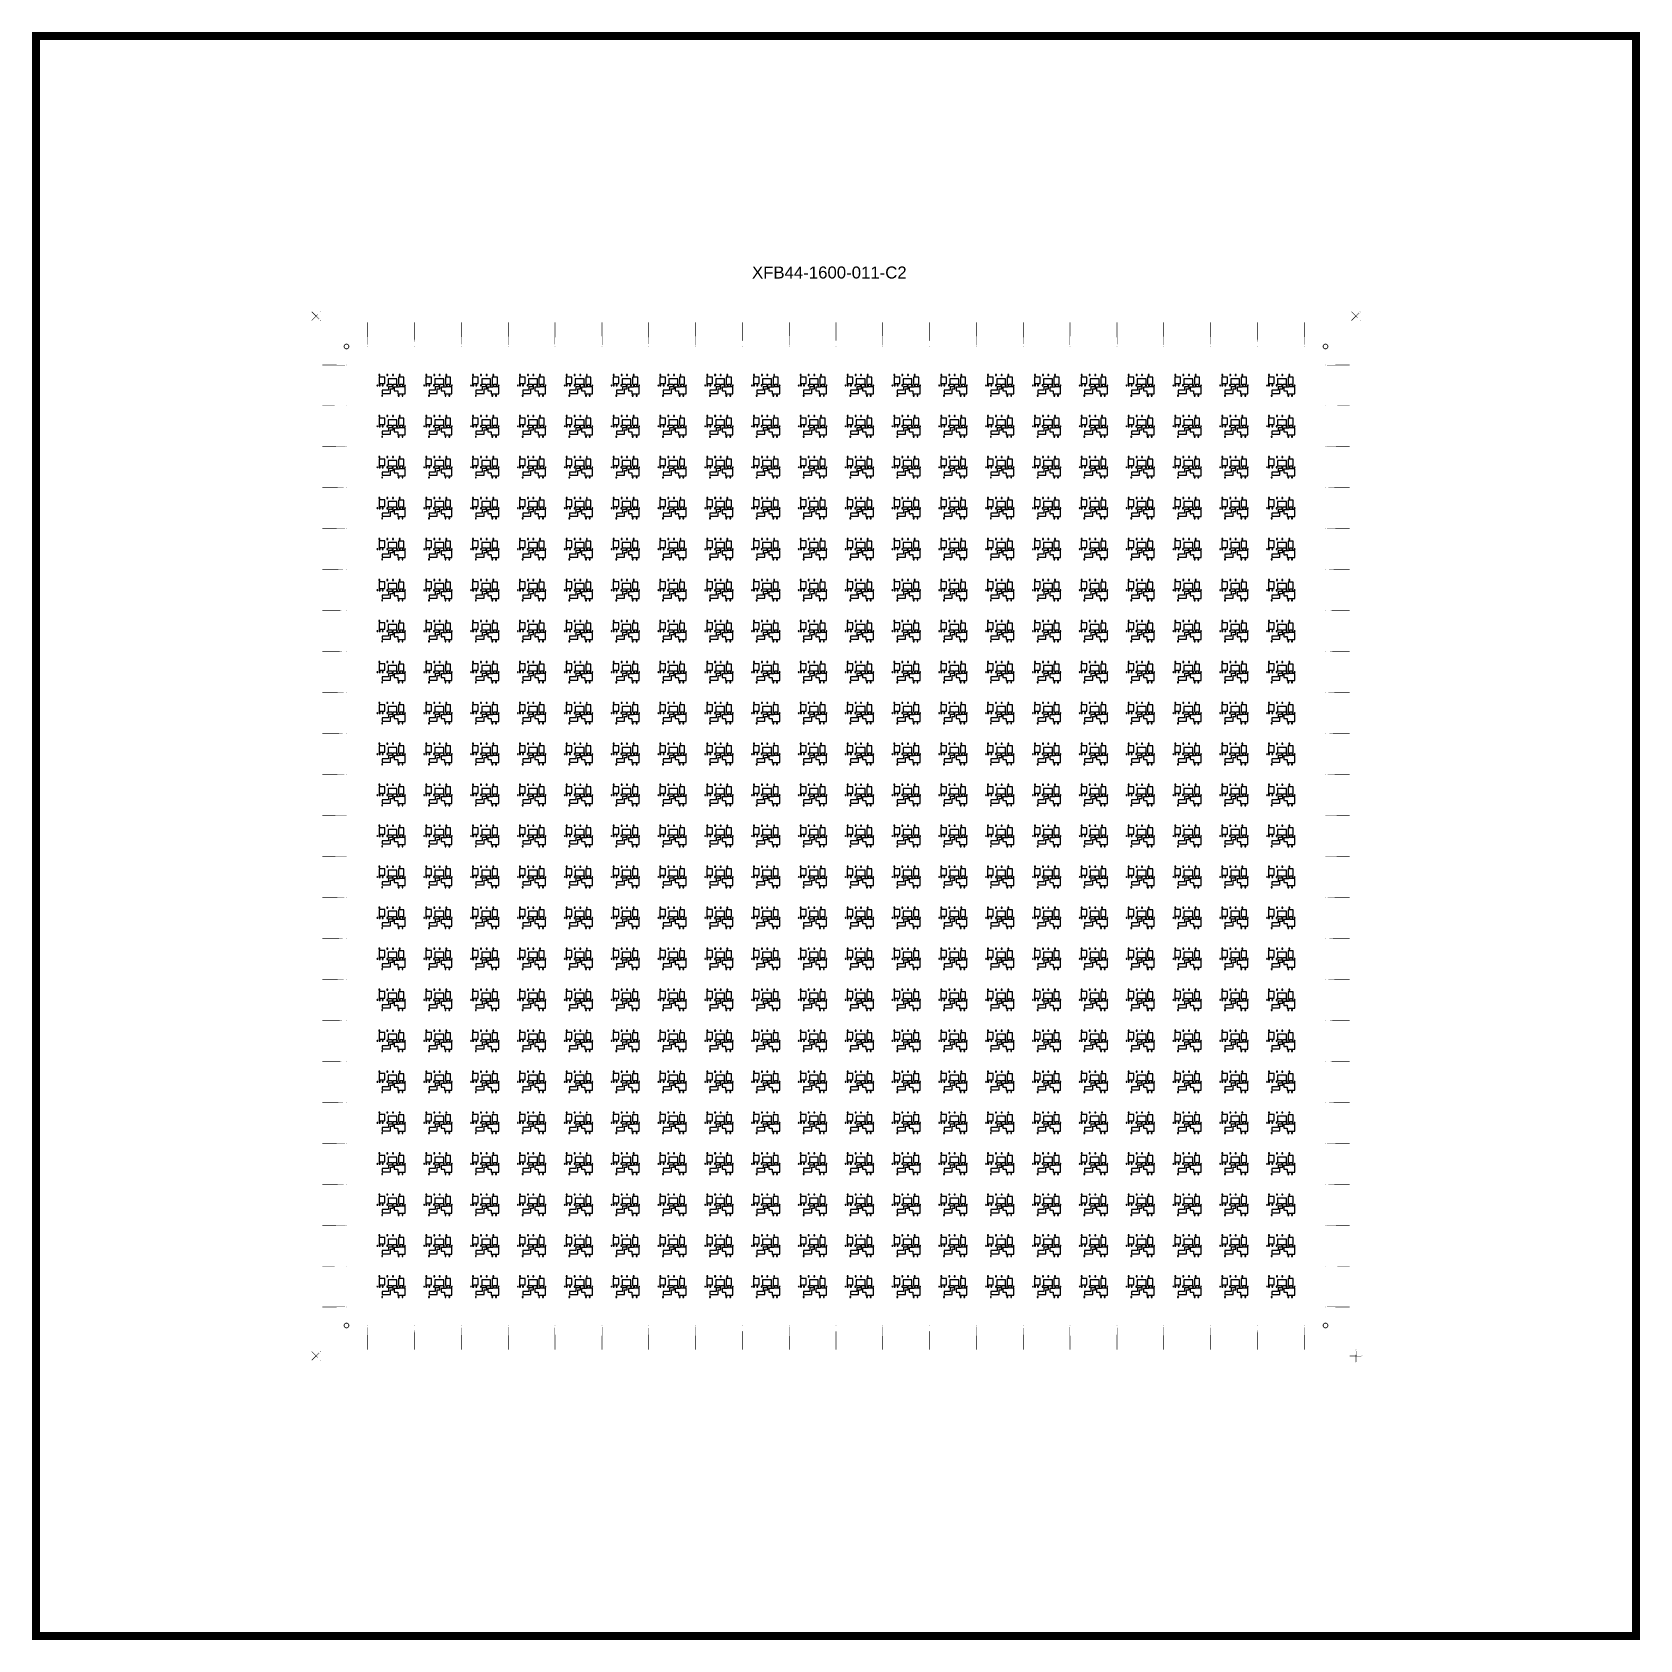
# Model space of a CAD drawing. Extents: x -100 to 100, y -100 to 100.
import ezdxf

# ---------------------------------------------------------------- set-up
doc = ezdxf.new("R2010")
doc.units = 0
doc.layers.get('0').update_dxf_attribs({"linetype": 'continuous'})
doc.layers.add('C2', color=7, linetype='continuous')
doc.styles.get("Standard").update_dxf_attribs({"font": 'ARIAL.TTF'})

msp = doc.modelspace()

# ---------------------------------------------------------------- texts
at = {"layer": 'C2'}
msp.add_text('XFB44-1600-011-C2', height=1.5, dxfattribs=at).set_placement((-10.5, 69.7))

# ---------------------------------------------------------------- blocks, each defined once
blk = doc.blocks.new('LDI_XFB44-1600-011_C2_B1')
at = {"layer": 'C2'}
for points in [[(-57.14, -55.12), (-57.02, -55.12), (-57.02, -55), (-57.14, -55), (-57.14, -55.12)], [(-57.13, -56.4), (-57.01, -56.4), (-57.01, -56.11), (-56.42, -56.11), (-56.42, -55.31), (-57.13, -55.31), (-57.13, -56.4)], [(-56.73, -57.34), (-55.71, -57.34), (-55.71, -56.76), (-55.37, -56.76), (-55.37, -56.18), (-54.9, -56.18), (-54.9, -55.51), (-56.01, -55.51), (-56.01, -56.18), (-55.49, -56.18), (-55.49, -56.51), (-55.95, -56.51), (-55.95, -56.95), (-56.73, -56.95), (-56.73, -57.34)], [(-56.02, -55), (-56.14, -55), (-56.14, -55.12), (-56.02, -55.12), (-56.02, -55)], [(-55.33, -55), (-55.46, -55), (-55.46, -55.12), (-55.33, -55.12), (-55.33, -55)], [(-55.03, -57.02), (-54.8, -57.02), (-54.8, -57.39), (-53.87, -57.39), (-53.87, -56.52), (-54.48, -56.52), (-54.48, -56.18), (-54.05, -56.18), (-54.05, -55.33), (-54.7, -55.33), (-54.7, -56.18), (-54.6, -56.18), (-54.6, -56.56), (-55.23, -56.56), (-55.23, -57.03), (-55.03, -57.03), (-55.03, -57.02)], [(-54.62, -55), (-54.62, -55.12), (-54.5, -55.12), (-54.5, -55), (-54.62, -55)], [(-51.29, -55.12), (-51.16, -55.12), (-51.16, -55), (-51.29, -55), (-51.29, -55.12)], [(-51.28, -56.4), (-51.16, -56.4), (-51.16, -56.11), (-50.57, -56.11), (-50.57, -55.31), (-51.28, -55.31), (-51.28, -56.4)], [(-50.88, -57.34), (-49.85, -57.34), (-49.85, -56.76), (-49.52, -56.76), (-49.52, -56.18), (-49.05, -56.18), (-49.05, -55.51), (-50.16, -55.51), (-50.16, -56.18), (-49.64, -56.18), (-49.64, -56.51), (-50.1, -56.51), (-50.1, -56.95), (-50.88, -56.95), (-50.88, -57.34)], [(-50.17, -55), (-50.29, -55), (-50.29, -55.12), (-50.17, -55.12), (-50.17, -55)], [(-49.48, -55), (-49.6, -55), (-49.6, -55.12), (-49.48, -55.12), (-49.48, -55)], [(-49.18, -57.02), (-48.95, -57.02), (-48.95, -57.39), (-48.02, -57.39), (-48.02, -56.52), (-48.62, -56.52), (-48.62, -56.18), (-48.2, -56.18), (-48.2, -55.33), (-48.84, -55.33), (-48.84, -56.18), (-48.75, -56.18), (-48.75, -56.56), (-49.37, -56.56), (-49.37, -57.03), (-49.18, -57.03), (-49.18, -57.02)], [(-48.77, -55), (-48.77, -55.12), (-48.65, -55.12), (-48.65, -55), (-48.77, -55)], [(-45.43, -55.12), (-45.31, -55.12), (-45.31, -55), (-45.43, -55), (-45.43, -55.12)], [(-45.43, -56.4), (-45.3, -56.4), (-45.3, -56.11), (-44.72, -56.11), (-44.72, -55.31), (-45.43, -55.31), (-45.43, -56.4)], [(-45.02, -57.34), (-44, -57.34), (-44, -56.76), (-43.66, -56.76), (-43.66, -56.18), (-43.19, -56.18), (-43.19, -55.51), (-44.3, -55.51), (-44.3, -56.18), (-43.79, -56.18), (-43.79, -56.51), (-44.24, -56.51), (-44.24, -56.95), (-45.02, -56.95), (-45.02, -57.34)], [(-44.31, -55), (-44.43, -55), (-44.43, -55.12), (-44.31, -55.12), (-44.31, -55)], [(-43.63, -55), (-43.75, -55), (-43.75, -55.12), (-43.63, -55.12), (-43.63, -55)], [(-43.32, -57.02), (-43.1, -57.02), (-43.1, -57.39), (-42.16, -57.39), (-42.16, -56.52), (-42.77, -56.52), (-42.77, -56.18), (-42.34, -56.18), (-42.34, -55.33), (-42.99, -55.33), (-42.99, -56.18), (-42.89, -56.18), (-42.89, -56.56), (-43.52, -56.56), (-43.52, -57.03), (-43.32, -57.03), (-43.32, -57.02)], [(-42.92, -55), (-42.92, -55.12), (-42.79, -55.12), (-42.79, -55), (-42.92, -55)], [(-39.58, -55.12), (-39.46, -55.12), (-39.46, -55), (-39.58, -55), (-39.58, -55.12)], [(-39.57, -56.4), (-39.45, -56.4), (-39.45, -56.11), (-38.86, -56.11), (-38.86, -55.31), (-39.57, -55.31), (-39.57, -56.4)], [(-39.17, -57.34), (-38.15, -57.34), (-38.15, -56.76), (-37.81, -56.76), (-37.81, -56.18), (-37.34, -56.18), (-37.34, -55.51), (-38.45, -55.51), (-38.45, -56.18), (-37.93, -56.18), (-37.93, -56.51), (-38.39, -56.51), (-38.39, -56.95), (-39.17, -56.95), (-39.17, -57.34)], [(-38.46, -55), (-38.58, -55), (-38.58, -55.12), (-38.46, -55.12), (-38.46, -55)], [(-37.77, -55), (-37.9, -55), (-37.9, -55.12), (-37.77, -55.12), (-37.77, -55)], [(-37.47, -57.02), (-37.24, -57.02), (-37.24, -57.39), (-36.31, -57.39), (-36.31, -56.52), (-36.92, -56.52), (-36.92, -56.18), (-36.49, -56.18), (-36.49, -55.33), (-37.14, -55.33), (-37.14, -56.18), (-37.04, -56.18), (-37.04, -56.56), (-37.66, -56.56), (-37.66, -57.03), (-37.47, -57.03), (-37.47, -57.02)], [(-37.06, -55), (-37.06, -55.12), (-36.94, -55.12), (-36.94, -55), (-37.06, -55)], [(-33.73, -55.12), (-33.6, -55.12), (-33.6, -55), (-33.73, -55), (-33.73, -55.12)], [(-33.72, -56.4), (-33.6, -56.4), (-33.6, -56.11), (-33.01, -56.11), (-33.01, -55.31), (-33.72, -55.31), (-33.72, -56.4)], [(-33.32, -57.34), (-32.29, -57.34), (-32.29, -56.76), (-31.96, -56.76), (-31.96, -56.18), (-31.49, -56.18), (-31.49, -55.51), (-32.6, -55.51), (-32.6, -56.18), (-32.08, -56.18), (-32.08, -56.51), (-32.53, -56.51), (-32.53, -56.95), (-33.32, -56.95), (-33.32, -57.34)], [(-32.6, -55), (-32.73, -55), (-32.73, -55.12), (-32.6, -55.12), (-32.6, -55)], [(-31.92, -55), (-32.04, -55), (-32.04, -55.12), (-31.92, -55.12), (-31.92, -55)], [(-31.62, -57.02), (-31.39, -57.02), (-31.39, -57.39), (-30.46, -57.39), (-30.46, -56.52), (-31.06, -56.52), (-31.06, -56.18), (-30.64, -56.18), (-30.64, -55.33), (-31.28, -55.33), (-31.28, -56.18), (-31.18, -56.18), (-31.18, -56.56), (-31.81, -56.56), (-31.81, -57.03), (-31.62, -57.03), (-31.62, -57.02)], [(-31.21, -55), (-31.21, -55.12), (-31.09, -55.12), (-31.09, -55), (-31.21, -55)], [(-27.87, -55.12), (-27.75, -55.12), (-27.75, -55), (-27.87, -55), (-27.87, -55.12)], [(-27.86, -56.4), (-27.74, -56.4), (-27.74, -56.11), (-27.16, -56.11), (-27.16, -55.31), (-27.86, -55.31), (-27.86, -56.4)], [(-27.46, -57.34), (-26.44, -57.34), (-26.44, -56.76), (-26.1, -56.76), (-26.1, -56.18), (-25.63, -56.18), (-25.63, -55.51), (-26.74, -55.51), (-26.74, -56.18), (-26.22, -56.18), (-26.22, -56.51), (-26.68, -56.51), (-26.68, -56.95), (-27.46, -56.95), (-27.46, -57.34)], [(-26.75, -55), (-26.87, -55), (-26.87, -55.12), (-26.75, -55.12), (-26.75, -55)], [(-26.07, -55), (-26.19, -55), (-26.19, -55.12), (-26.07, -55.12), (-26.07, -55)], [(-25.76, -57.02), (-25.54, -57.02), (-25.54, -57.39), (-24.6, -57.39), (-24.6, -56.52), (-25.21, -56.52), (-25.21, -56.18), (-24.78, -56.18), (-24.78, -55.33), (-25.43, -55.33), (-25.43, -56.18), (-25.33, -56.18), (-25.33, -56.56), (-25.96, -56.56), (-25.96, -57.03), (-25.76, -57.03), (-25.76, -57.02)], [(-25.36, -55), (-25.36, -55.12), (-25.23, -55.12), (-25.23, -55), (-25.36, -55)], [(-22.02, -55.12), (-21.9, -55.12), (-21.9, -55), (-22.02, -55), (-22.02, -55.12)], [(-22.01, -56.4), (-21.89, -56.4), (-21.89, -56.11), (-21.3, -56.11), (-21.3, -55.31), (-22.01, -55.31), (-22.01, -56.4)], [(-21.61, -57.34), (-20.58, -57.34), (-20.58, -56.76), (-20.25, -56.76), (-20.25, -56.18), (-19.78, -56.18), (-19.78, -55.51), (-20.89, -55.51), (-20.89, -56.18), (-20.37, -56.18), (-20.37, -56.51), (-20.83, -56.51), (-20.83, -56.95), (-21.61, -56.95), (-21.61, -57.34)], [(-20.9, -55), (-21.02, -55), (-21.02, -55.12), (-20.9, -55.12), (-20.9, -55)], [(-20.21, -55), (-20.33, -55), (-20.33, -55.12), (-20.21, -55.12), (-20.21, -55)], [(-19.91, -57.02), (-19.68, -57.02), (-19.68, -57.39), (-18.75, -57.39), (-18.75, -56.52), (-19.35, -56.52), (-19.35, -56.18), (-18.93, -56.18), (-18.93, -55.33), (-19.57, -55.33), (-19.57, -56.18), (-19.48, -56.18), (-19.48, -56.56), (-20.1, -56.56), (-20.1, -57.03), (-19.91, -57.03), (-19.91, -57.02)], [(-19.5, -55), (-19.5, -55.12), (-19.38, -55.12), (-19.38, -55), (-19.5, -55)], [(-16.16, -55.12), (-16.04, -55.12), (-16.04, -55), (-16.16, -55), (-16.16, -55.12)], [(-16.16, -56.4), (-16.04, -56.4), (-16.04, -56.11), (-15.45, -56.11), (-15.45, -55.31), (-16.16, -55.31), (-16.16, -56.4)], [(-15.76, -57.34), (-14.73, -57.34), (-14.73, -56.76), (-14.4, -56.76), (-14.4, -56.18), (-13.93, -56.18), (-13.93, -55.51), (-15.04, -55.51), (-15.04, -56.18), (-14.52, -56.18), (-14.52, -56.51), (-14.97, -56.51), (-14.97, -56.95), (-15.76, -56.95), (-15.76, -57.34)], [(-15.04, -55), (-15.17, -55), (-15.17, -55.12), (-15.04, -55.12), (-15.04, -55)], [(-14.36, -55), (-14.48, -55), (-14.48, -55.12), (-14.36, -55.12), (-14.36, -55)], [(-14.05, -57.02), (-13.83, -57.02), (-13.83, -57.39), (-12.9, -57.39), (-12.9, -56.52), (-13.5, -56.52), (-13.5, -56.18), (-13.07, -56.18), (-13.07, -55.33), (-13.72, -55.33), (-13.72, -56.18), (-13.62, -56.18), (-13.62, -56.56), (-14.25, -56.56), (-14.25, -57.03), (-14.05, -57.03), (-14.05, -57.02)], [(-13.65, -55), (-13.65, -55.12), (-13.53, -55.12), (-13.53, -55), (-13.65, -55)], [(-10.31, -55.12), (-10.19, -55.12), (-10.19, -55), (-10.31, -55), (-10.31, -55.12)], [(-10.3, -56.4), (-10.18, -56.4), (-10.18, -56.11), (-9.6, -56.11), (-9.6, -55.31), (-10.3, -55.31), (-10.3, -56.4)], [(-9.9, -57.34), (-8.88, -57.34), (-8.88, -56.76), (-8.54, -56.76), (-8.54, -56.18), (-8.07, -56.18), (-8.07, -55.51), (-9.18, -55.51), (-9.18, -56.18), (-8.66, -56.18), (-8.66, -56.51), (-9.12, -56.51), (-9.12, -56.95), (-9.9, -56.95), (-9.9, -57.34)], [(-9.19, -55), (-9.31, -55), (-9.31, -55.12), (-9.19, -55.12), (-9.19, -55)], [(-8.51, -55), (-8.63, -55), (-8.63, -55.12), (-8.51, -55.12), (-8.51, -55)], [(-8.2, -57.02), (-7.98, -57.02), (-7.98, -57.39), (-7.04, -57.39), (-7.04, -56.52), (-7.65, -56.52), (-7.65, -56.18), (-7.22, -56.18), (-7.22, -55.33), (-7.87, -55.33), (-7.87, -56.18), (-7.77, -56.18), (-7.77, -56.56), (-8.4, -56.56), (-8.4, -57.03), (-8.2, -57.03), (-8.2, -57.02)], [(-7.79, -55), (-7.79, -55.12), (-7.67, -55.12), (-7.67, -55), (-7.79, -55)], [(-4.46, -55.12), (-4.34, -55.12), (-4.34, -55), (-4.46, -55), (-4.46, -55.12)], [(-4.45, -56.4), (-4.33, -56.4), (-4.33, -56.11), (-3.74, -56.11), (-3.74, -55.31), (-4.45, -55.31), (-4.45, -56.4)], [(-4.05, -57.34), (-3.02, -57.34), (-3.02, -56.76), (-2.69, -56.76), (-2.69, -56.18), (-2.22, -56.18), (-2.22, -55.51), (-3.33, -55.51), (-3.33, -56.18), (-2.81, -56.18), (-2.81, -56.51), (-3.27, -56.51), (-3.27, -56.95), (-4.05, -56.95), (-4.05, -57.34)], [(-3.34, -55), (-3.46, -55), (-3.46, -55.12), (-3.34, -55.12), (-3.34, -55)], [(-2.65, -55), (-2.77, -55), (-2.77, -55.12), (-2.65, -55.12), (-2.65, -55)], [(-2.35, -57.02), (-2.12, -57.02), (-2.12, -57.39), (-1.19, -57.39), (-1.19, -56.52), (-1.79, -56.52), (-1.79, -56.18), (-1.37, -56.18), (-1.37, -55.33), (-2.01, -55.33), (-2.01, -56.18), (-1.92, -56.18), (-1.92, -56.56), (-2.54, -56.56), (-2.54, -57.03), (-2.35, -57.03), (-2.35, -57.02)], [(-1.94, -55), (-1.94, -55.12), (-1.82, -55.12), (-1.82, -55), (-1.94, -55)], [(1.4, -55.12), (1.52, -55.12), (1.52, -55), (1.4, -55), (1.4, -55.12)], [(1.4, -56.4), (1.53, -56.4), (1.53, -56.11), (2.11, -56.11), (2.11, -55.31), (1.4, -55.31), (1.4, -56.4)], [(1.8, -57.34), (2.83, -57.34), (2.83, -56.76), (3.17, -56.76), (3.17, -56.18), (3.64, -56.18), (3.64, -55.51), (2.53, -55.51), (2.53, -56.18), (3.04, -56.18), (3.04, -56.51), (2.59, -56.51), (2.59, -56.95), (1.8, -56.95), (1.8, -57.34)], [(2.52, -55), (2.4, -55), (2.4, -55.12), (2.52, -55.12), (2.52, -55)], [(3.2, -55), (3.08, -55), (3.08, -55.12), (3.2, -55.12), (3.2, -55)], [(3.51, -57.02), (3.73, -57.02), (3.73, -57.39), (4.67, -57.39), (4.67, -56.52), (4.06, -56.52), (4.06, -56.18), (4.49, -56.18), (4.49, -55.33), (3.84, -55.33), (3.84, -56.18), (3.94, -56.18), (3.94, -56.56), (3.31, -56.56), (3.31, -57.03), (3.51, -57.03), (3.51, -57.02)], [(3.91, -55), (3.91, -55.12), (4.03, -55.12), (4.03, -55), (3.91, -55)], [(7.25, -55.12), (7.37, -55.12), (7.37, -55), (7.25, -55), (7.25, -55.12)], [(7.26, -56.4), (7.38, -56.4), (7.38, -56.11), (7.97, -56.11), (7.97, -55.31), (7.26, -55.31), (7.26, -56.4)], [(7.66, -57.34), (8.68, -57.34), (8.68, -56.76), (9.02, -56.76), (9.02, -56.18), (9.49, -56.18), (9.49, -55.51), (8.38, -55.51), (8.38, -56.18), (8.9, -56.18), (8.9, -56.51), (8.44, -56.51), (8.44, -56.95), (7.66, -56.95), (7.66, -57.34)], [(8.37, -55), (8.25, -55), (8.25, -55.12), (8.37, -55.12), (8.37, -55)], [(9.06, -55), (8.93, -55), (8.93, -55.12), (9.06, -55.12), (9.06, -55)], [(9.36, -57.02), (9.59, -57.02), (9.59, -57.39), (10.52, -57.39), (10.52, -56.52), (9.91, -56.52), (9.91, -56.18), (10.34, -56.18), (10.34, -55.33), (9.69, -55.33), (9.69, -56.18), (9.79, -56.18), (9.79, -56.56), (9.16, -56.56), (9.16, -57.03), (9.36, -57.03), (9.36, -57.02)], [(9.77, -55), (9.77, -55.12), (9.89, -55.12), (9.89, -55), (9.77, -55)], [(13.1, -55.12), (13.23, -55.12), (13.23, -55), (13.1, -55), (13.1, -55.12)], [(13.11, -56.4), (13.23, -56.4), (13.23, -56.11), (13.82, -56.11), (13.82, -55.31), (13.11, -55.31), (13.11, -56.4)], [(13.51, -57.34), (14.54, -57.34), (14.54, -56.76), (14.87, -56.76), (14.87, -56.18), (15.34, -56.18), (15.34, -55.51), (14.23, -55.51), (14.23, -56.18), (14.75, -56.18), (14.75, -56.51), (14.29, -56.51), (14.29, -56.95), (13.51, -56.95), (13.51, -57.34)], [(14.22, -55), (14.1, -55), (14.1, -55.12), (14.22, -55.12), (14.22, -55)], [(14.91, -55), (14.79, -55), (14.79, -55.12), (14.91, -55.12), (14.91, -55)], [(15.21, -57.02), (15.44, -57.02), (15.44, -57.39), (16.37, -57.39), (16.37, -56.52), (15.77, -56.52), (15.77, -56.18), (16.19, -56.18), (16.19, -55.33), (15.55, -55.33), (15.55, -56.18), (15.65, -56.18), (15.65, -56.56), (15.02, -56.56), (15.02, -57.03), (15.21, -57.03), (15.21, -57.02)], [(15.62, -55), (15.62, -55.12), (15.74, -55.12), (15.74, -55), (15.62, -55)], [(18.96, -55.12), (19.08, -55.12), (19.08, -55), (18.96, -55), (18.96, -55.12)], [(18.96, -56.4), (19.09, -56.4), (19.09, -56.11), (19.67, -56.11), (19.67, -55.31), (18.96, -55.31), (18.96, -56.4)], [(19.37, -57.34), (20.39, -57.34), (20.39, -56.76), (20.73, -56.76), (20.73, -56.18), (21.2, -56.18), (21.2, -55.51), (20.09, -55.51), (20.09, -56.18), (20.6, -56.18), (20.6, -56.51), (20.15, -56.51), (20.15, -56.95), (19.37, -56.95), (19.37, -57.34)], [(20.08, -55), (19.96, -55), (19.96, -55.12), (20.08, -55.12), (20.08, -55)], [(20.76, -55), (20.64, -55), (20.64, -55.12), (20.76, -55.12), (20.76, -55)], [(21.07, -57.02), (21.29, -57.02), (21.29, -57.39), (22.23, -57.39), (22.23, -56.52), (21.62, -56.52), (21.62, -56.18), (22.05, -56.18), (22.05, -55.33), (21.4, -55.33), (21.4, -56.18), (21.5, -56.18), (21.5, -56.56), (20.87, -56.56), (20.87, -57.03), (21.07, -57.03), (21.07, -57.02)], [(21.47, -55), (21.47, -55.12), (21.6, -55.12), (21.6, -55), (21.47, -55)], [(24.81, -55.12), (24.93, -55.12), (24.93, -55), (24.81, -55), (24.81, -55.12)], [(24.82, -56.4), (24.94, -56.4), (24.94, -56.11), (25.53, -56.11), (25.53, -55.31), (24.82, -55.31), (24.82, -56.4)], [(25.22, -57.34), (26.25, -57.34), (26.25, -56.76), (26.58, -56.76), (26.58, -56.18), (27.05, -56.18), (27.05, -55.51), (25.94, -55.51), (25.94, -56.18), (26.46, -56.18), (26.46, -56.51), (26, -56.51), (26, -56.95), (25.22, -56.95), (25.22, -57.34)], [(25.93, -55), (25.81, -55), (25.81, -55.12), (25.93, -55.12), (25.93, -55)], [(26.62, -55), (26.49, -55), (26.49, -55.12), (26.62, -55.12), (26.62, -55)], [(26.92, -57.02), (27.15, -57.02), (27.15, -57.39), (28.08, -57.39), (28.08, -56.52), (27.47, -56.52), (27.47, -56.18), (27.9, -56.18), (27.9, -55.33), (27.25, -55.33), (27.25, -56.18), (27.35, -56.18), (27.35, -56.56), (26.73, -56.56), (26.73, -57.03), (26.92, -57.03), (26.92, -57.02)], [(27.33, -55), (27.33, -55.12), (27.45, -55.12), (27.45, -55), (27.33, -55)], [(30.66, -55.12), (30.79, -55.12), (30.79, -55), (30.66, -55), (30.66, -55.12)], [(30.67, -56.4), (30.79, -56.4), (30.79, -56.11), (31.38, -56.11), (31.38, -55.31), (30.67, -55.31), (30.67, -56.4)], [(31.07, -57.34), (32.1, -57.34), (32.1, -56.76), (32.43, -56.76), (32.43, -56.18), (32.9, -56.18), (32.9, -55.51), (31.79, -55.51), (31.79, -56.18), (32.31, -56.18), (32.31, -56.51), (31.86, -56.51), (31.86, -56.95), (31.07, -56.95), (31.07, -57.34)], [(31.79, -55), (31.66, -55), (31.66, -55.12), (31.79, -55.12), (31.79, -55)], [(32.47, -55), (32.35, -55), (32.35, -55.12), (32.47, -55.12), (32.47, -55)], [(32.77, -57.02), (33, -57.02), (33, -57.39), (33.93, -57.39), (33.93, -56.52), (33.33, -56.52), (33.33, -56.18), (33.75, -56.18), (33.75, -55.33), (33.11, -55.33), (33.11, -56.18), (33.21, -56.18), (33.21, -56.56), (32.58, -56.56), (32.58, -57.03), (32.77, -57.03), (32.77, -57.02)], [(33.18, -55), (33.18, -55.12), (33.3, -55.12), (33.3, -55), (33.18, -55)], [(36.52, -55.12), (36.64, -55.12), (36.64, -55), (36.52, -55), (36.52, -55.12)], [(36.53, -56.4), (36.65, -56.4), (36.65, -56.11), (37.23, -56.11), (37.23, -55.31), (36.53, -55.31), (36.53, -56.4)], [(36.93, -57.34), (37.95, -57.34), (37.95, -56.76), (38.29, -56.76), (38.29, -56.18), (38.76, -56.18), (38.76, -55.51), (37.65, -55.51), (37.65, -56.18), (38.17, -56.18), (38.17, -56.51), (37.71, -56.51), (37.71, -56.95), (36.93, -56.95), (36.93, -57.34)], [(37.64, -55), (37.52, -55), (37.52, -55.12), (37.64, -55.12), (37.64, -55)], [(38.32, -55), (38.2, -55), (38.2, -55.12), (38.32, -55.12), (38.32, -55)], [(38.63, -57.02), (38.85, -57.02), (38.85, -57.39), (39.79, -57.39), (39.79, -56.52), (39.18, -56.52), (39.18, -56.18), (39.61, -56.18), (39.61, -55.33), (38.96, -55.33), (38.96, -56.18), (39.06, -56.18), (39.06, -56.56), (38.43, -56.56), (38.43, -57.03), (38.63, -57.03), (38.63, -57.02)], [(39.03, -55), (39.03, -55.12), (39.16, -55.12), (39.16, -55), (39.03, -55)], [(42.37, -55.12), (42.49, -55.12), (42.49, -55), (42.37, -55), (42.37, -55.12)], [(42.38, -56.4), (42.5, -56.4), (42.5, -56.11), (43.09, -56.11), (43.09, -55.31), (42.38, -55.31), (42.38, -56.4)], [(42.78, -57.34), (43.81, -57.34), (43.81, -56.76), (44.14, -56.76), (44.14, -56.18), (44.61, -56.18), (44.61, -55.51), (43.5, -55.51), (43.5, -56.18), (44.02, -56.18), (44.02, -56.51), (43.56, -56.51), (43.56, -56.95), (42.78, -56.95), (42.78, -57.34)], [(43.49, -55), (43.37, -55), (43.37, -55.12), (43.49, -55.12), (43.49, -55)], [(44.18, -55), (44.06, -55), (44.06, -55.12), (44.18, -55.12), (44.18, -55)], [(44.48, -57.02), (44.71, -57.02), (44.71, -57.39), (45.64, -57.39), (45.64, -56.52), (45.04, -56.52), (45.04, -56.18), (45.46, -56.18), (45.46, -55.33), (44.82, -55.33), (44.82, -56.18), (44.91, -56.18), (44.91, -56.56), (44.29, -56.56), (44.29, -57.03), (44.48, -57.03), (44.48, -57.02)], [(44.89, -55), (44.89, -55.12), (45.01, -55.12), (45.01, -55), (44.89, -55)], [(48.23, -55.12), (48.35, -55.12), (48.35, -55), (48.23, -55), (48.23, -55.12)], [(48.23, -56.4), (48.35, -56.4), (48.35, -56.11), (48.94, -56.11), (48.94, -55.31), (48.23, -55.31), (48.23, -56.4)], [(48.63, -57.34), (49.66, -57.34), (49.66, -56.76), (50, -56.76), (50, -56.18), (50.46, -56.18), (50.46, -55.51), (49.35, -55.51), (49.35, -56.18), (49.87, -56.18), (49.87, -56.51), (49.42, -56.51), (49.42, -56.95), (48.63, -56.95), (48.63, -57.34)], [(49.35, -55), (49.22, -55), (49.22, -55.12), (49.35, -55.12), (49.35, -55)], [(50.03, -55), (49.91, -55), (49.91, -55.12), (50.03, -55.12), (50.03, -55)], [(50.34, -57.02), (50.56, -57.02), (50.56, -57.39), (51.49, -57.39), (51.49, -56.52), (50.89, -56.52), (50.89, -56.18), (51.32, -56.18), (51.32, -55.33), (50.67, -55.33), (50.67, -56.18), (50.77, -56.18), (50.77, -56.56), (50.14, -56.56), (50.14, -57.03), (50.34, -57.03), (50.34, -57.02)], [(50.74, -55), (50.74, -55.12), (50.86, -55.12), (50.86, -55), (50.74, -55)], [(54.08, -55.12), (54.2, -55.12), (54.2, -55), (54.08, -55), (54.08, -55.12)], [(54.09, -56.4), (54.21, -56.4), (54.21, -56.11), (54.8, -56.11), (54.8, -55.31), (54.09, -55.31), (54.09, -56.4)], [(54.49, -57.34), (55.51, -57.34), (55.51, -56.76), (55.85, -56.76), (55.85, -56.18), (56.32, -56.18), (56.32, -55.51), (55.21, -55.51), (55.21, -56.18), (55.73, -56.18), (55.73, -56.51), (55.27, -56.51), (55.27, -56.95), (54.49, -56.95), (54.49, -57.34)], [(55.2, -55), (55.08, -55), (55.08, -55.12), (55.2, -55.12), (55.2, -55)], [(55.88, -55), (55.76, -55), (55.76, -55.12), (55.88, -55.12), (55.88, -55)], [(56.19, -57.02), (56.41, -57.02), (56.41, -57.39), (57.35, -57.39), (57.35, -56.52), (56.74, -56.52), (56.74, -56.18), (57.17, -56.18), (57.17, -55.33), (56.52, -55.33), (56.52, -56.18), (56.62, -56.18), (56.62, -56.56), (55.99, -56.56), (55.99, -57.03), (56.19, -57.03), (56.19, -57.02)], [(56.6, -55), (56.6, -55.12), (56.72, -55.12), (56.72, -55), (56.6, -55)], [(-57.37, -56.38), (-57.34, -56.39), (-57.3, -56.38), (-57.29, -56.34), (-57.3, -56.31), (-57.34, -56.29), (-57.37, -56.31), (-57.39, -56.34), (-57.37, -56.38)], [(-56.68, -57.68), (-56.68, -57.56), (-56.8, -57.56), (-56.8, -57.68), (-56.68, -57.68)], [(-56.74, -56.28), (-56.74, -56.4), (-56.62, -56.4), (-56.62, -56.28), (-56.74, -56.28)], [(-56.17, -56.4), (-56.05, -56.4), (-56.05, -56.28), (-56.17, -56.28), (-56.17, -56.4)], [(-54.95, -56.4), (-54.82, -56.4), (-54.82, -56.28), (-54.95, -56.28), (-54.95, -56.4)], [(-54.61, -57.56), (-54.73, -57.56), (-54.73, -57.68), (-54.61, -57.68), (-54.61, -57.56)], [(-54.26, -57.56), (-54.26, -57.68), (-54.14, -57.68), (-54.14, -57.56), (-54.26, -57.56)], [(-54.18, -56.38), (-54.14, -56.39), (-54.11, -56.37), (-54.1, -56.34), (-54.12, -56.3), (-54.15, -56.29), (-54.18, -56.31), (-54.2, -56.35), (-54.18, -56.38)], [(-53.85, -56.31), (-53.88, -56.29), (-53.92, -56.31), (-53.93, -56.34), (-53.92, -56.38), (-53.88, -56.39), (-53.85, -56.38), (-53.83, -56.34), (-53.85, -56.31)], [(-51.52, -56.38), (-51.49, -56.39), (-51.45, -56.38), (-51.44, -56.34), (-51.45, -56.31), (-51.49, -56.29), (-51.52, -56.31), (-51.54, -56.34), (-51.52, -56.38)], [(-50.83, -57.68), (-50.83, -57.56), (-50.95, -57.56), (-50.95, -57.68), (-50.83, -57.68)], [(-50.89, -56.28), (-50.89, -56.4), (-50.77, -56.4), (-50.77, -56.28), (-50.89, -56.28)], [(-50.32, -56.4), (-50.19, -56.4), (-50.19, -56.28), (-50.32, -56.28), (-50.32, -56.4)], [(-49.09, -56.4), (-48.97, -56.4), (-48.97, -56.28), (-49.09, -56.28), (-49.09, -56.4)], [(-48.76, -57.56), (-48.88, -57.56), (-48.88, -57.68), (-48.76, -57.68), (-48.76, -57.56)], [(-48.41, -57.56), (-48.41, -57.68), (-48.29, -57.68), (-48.29, -57.56), (-48.41, -57.56)], [(-48.32, -56.38), (-48.29, -56.39), (-48.26, -56.37), (-48.25, -56.34), (-48.26, -56.3), (-48.3, -56.29), (-48.33, -56.31), (-48.34, -56.35), (-48.32, -56.38)], [(-47.99, -56.31), (-48.03, -56.29), (-48.06, -56.31), (-48.08, -56.34), (-48.06, -56.38), (-48.03, -56.39), (-47.99, -56.38), (-47.98, -56.34), (-47.99, -56.31)], [(-45.67, -56.38), (-45.63, -56.39), (-45.6, -56.38), (-45.58, -56.34), (-45.6, -56.31), (-45.63, -56.29), (-45.67, -56.31), (-45.68, -56.34), (-45.67, -56.38)], [(-44.97, -57.68), (-44.97, -57.56), (-45.09, -57.56), (-45.09, -57.68), (-44.97, -57.68)], [(-45.04, -56.28), (-45.04, -56.4), (-44.91, -56.4), (-44.91, -56.28), (-45.04, -56.28)], [(-44.46, -56.4), (-44.34, -56.4), (-44.34, -56.28), (-44.46, -56.28), (-44.46, -56.4)], [(-43.24, -56.4), (-43.12, -56.4), (-43.12, -56.28), (-43.24, -56.28), (-43.24, -56.4)], [(-42.91, -57.56), (-43.03, -57.56), (-43.03, -57.68), (-42.91, -57.68), (-42.91, -57.56)], [(-42.55, -57.56), (-42.55, -57.68), (-42.43, -57.68), (-42.43, -57.56), (-42.55, -57.56)], [(-42.47, -56.38), (-42.44, -56.39), (-42.4, -56.37), (-42.39, -56.34), (-42.41, -56.3), (-42.44, -56.29), (-42.48, -56.31), (-42.49, -56.35), (-42.47, -56.38)], [(-42.14, -56.31), (-42.17, -56.29), (-42.21, -56.31), (-42.22, -56.34), (-42.21, -56.38), (-42.17, -56.39), (-42.14, -56.38), (-42.12, -56.34), (-42.14, -56.31)], [(-39.81, -56.38), (-39.78, -56.39), (-39.74, -56.38), (-39.73, -56.34), (-39.74, -56.31), (-39.78, -56.29), (-39.81, -56.31), (-39.83, -56.34), (-39.81, -56.38)], [(-39.12, -57.68), (-39.12, -57.56), (-39.24, -57.56), (-39.24, -57.68), (-39.12, -57.68)], [(-39.18, -56.28), (-39.18, -56.4), (-39.06, -56.4), (-39.06, -56.28), (-39.18, -56.28)], [(-38.61, -56.4), (-38.49, -56.4), (-38.49, -56.28), (-38.61, -56.28), (-38.61, -56.4)], [(-37.39, -56.4), (-37.26, -56.4), (-37.26, -56.28), (-37.39, -56.28), (-37.39, -56.4)], [(-37.05, -57.56), (-37.17, -57.56), (-37.17, -57.68), (-37.05, -57.68), (-37.05, -57.56)], [(-36.7, -57.56), (-36.7, -57.68), (-36.58, -57.68), (-36.58, -57.56), (-36.7, -57.56)], [(-36.62, -56.38), (-36.58, -56.39), (-36.55, -56.37), (-36.54, -56.34), (-36.56, -56.3), (-36.59, -56.29), (-36.62, -56.31), (-36.63, -56.35), (-36.62, -56.38)], [(-36.28, -56.31), (-36.32, -56.29), (-36.35, -56.31), (-36.37, -56.34), (-36.35, -56.38), (-36.32, -56.39), (-36.28, -56.38), (-36.27, -56.34), (-36.28, -56.31)], [(-33.96, -56.38), (-33.92, -56.39), (-33.89, -56.38), (-33.87, -56.34), (-33.89, -56.31), (-33.92, -56.29), (-33.96, -56.31), (-33.97, -56.34), (-33.96, -56.38)], [(-33.26, -57.68), (-33.26, -57.56), (-33.39, -57.56), (-33.39, -57.68), (-33.26, -57.68)], [(-33.33, -56.28), (-33.33, -56.4), (-33.21, -56.4), (-33.21, -56.28), (-33.33, -56.28)], [(-32.75, -56.4), (-32.63, -56.4), (-32.63, -56.28), (-32.75, -56.28), (-32.75, -56.4)], [(-31.53, -56.4), (-31.41, -56.4), (-31.41, -56.28), (-31.53, -56.28), (-31.53, -56.4)], [(-31.2, -57.56), (-31.32, -57.56), (-31.32, -57.68), (-31.2, -57.68), (-31.2, -57.56)], [(-30.85, -57.56), (-30.85, -57.68), (-30.73, -57.68), (-30.73, -57.56), (-30.85, -57.56)], [(-30.76, -56.38), (-30.73, -56.39), (-30.7, -56.37), (-30.69, -56.34), (-30.7, -56.3), (-30.74, -56.29), (-30.77, -56.31), (-30.78, -56.35), (-30.76, -56.38)], [(-30.43, -56.31), (-30.47, -56.29), (-30.5, -56.31), (-30.52, -56.34), (-30.5, -56.38), (-30.47, -56.39), (-30.43, -56.38), (-30.42, -56.34), (-30.43, -56.31)], [(-28.11, -56.38), (-28.07, -56.39), (-28.04, -56.38), (-28.02, -56.34), (-28.04, -56.31), (-28.07, -56.29), (-28.11, -56.31), (-28.12, -56.34), (-28.11, -56.38)], [(-27.41, -57.68), (-27.41, -57.56), (-27.53, -57.56), (-27.53, -57.68), (-27.41, -57.68)], [(-27.47, -56.28), (-27.47, -56.4), (-27.35, -56.4), (-27.35, -56.28), (-27.47, -56.28)], [(-26.9, -56.4), (-26.78, -56.4), (-26.78, -56.28), (-26.9, -56.28), (-26.9, -56.4)], [(-25.68, -56.4), (-25.56, -56.4), (-25.56, -56.28), (-25.68, -56.28), (-25.68, -56.4)], [(-25.34, -57.56), (-25.47, -57.56), (-25.47, -57.68), (-25.34, -57.68), (-25.34, -57.56)], [(-24.99, -57.56), (-24.99, -57.68), (-24.87, -57.68), (-24.87, -57.56), (-24.99, -57.56)], [(-24.91, -56.38), (-24.87, -56.39), (-24.84, -56.37), (-24.83, -56.34), (-24.85, -56.3), (-24.88, -56.29), (-24.92, -56.31), (-24.93, -56.35), (-24.91, -56.38)], [(-24.58, -56.31), (-24.61, -56.29), (-24.65, -56.31), (-24.66, -56.34), (-24.65, -56.38), (-24.61, -56.39), (-24.58, -56.38), (-24.56, -56.34), (-24.58, -56.31)], [(-22.25, -56.38), (-22.22, -56.39), (-22.18, -56.38), (-22.17, -56.34), (-22.18, -56.31), (-22.22, -56.29), (-22.25, -56.31), (-22.27, -56.34), (-22.25, -56.38)], [(-21.56, -57.68), (-21.56, -57.56), (-21.68, -57.56), (-21.68, -57.68), (-21.56, -57.68)], [(-21.62, -56.28), (-21.62, -56.4), (-21.5, -56.4), (-21.5, -56.28), (-21.62, -56.28)], [(-21.05, -56.4), (-20.93, -56.4), (-20.93, -56.28), (-21.05, -56.28), (-21.05, -56.4)], [(-19.82, -56.4), (-19.7, -56.4), (-19.7, -56.28), (-19.82, -56.28), (-19.82, -56.4)], [(-19.49, -57.56), (-19.61, -57.56), (-19.61, -57.68), (-19.49, -57.68), (-19.49, -57.56)], [(-19.14, -57.56), (-19.14, -57.68), (-19.02, -57.68), (-19.02, -57.56), (-19.14, -57.56)], [(-19.06, -56.38), (-19.02, -56.39), (-18.99, -56.37), (-18.98, -56.34), (-19, -56.3), (-19.03, -56.29), (-19.06, -56.31), (-19.07, -56.35), (-19.06, -56.38)], [(-18.72, -56.31), (-18.76, -56.29), (-18.79, -56.31), (-18.81, -56.34), (-18.79, -56.38), (-18.76, -56.39), (-18.72, -56.38), (-18.71, -56.34), (-18.72, -56.31)], [(-16.4, -56.38), (-16.36, -56.39), (-16.33, -56.38), (-16.31, -56.34), (-16.33, -56.31), (-16.36, -56.29), (-16.4, -56.31), (-16.41, -56.34), (-16.4, -56.38)], [(-15.7, -57.68), (-15.7, -57.56), (-15.83, -57.56), (-15.83, -57.68), (-15.7, -57.68)], [(-15.77, -56.28), (-15.77, -56.4), (-15.65, -56.4), (-15.65, -56.28), (-15.77, -56.28)], [(-15.19, -56.4), (-15.07, -56.4), (-15.07, -56.28), (-15.19, -56.28), (-15.19, -56.4)], [(-13.97, -56.4), (-13.85, -56.4), (-13.85, -56.28), (-13.97, -56.28), (-13.97, -56.4)], [(-13.64, -57.56), (-13.76, -57.56), (-13.76, -57.68), (-13.64, -57.68), (-13.64, -57.56)], [(-13.29, -57.56), (-13.29, -57.68), (-13.16, -57.68), (-13.16, -57.56), (-13.29, -57.56)], [(-13.2, -56.38), (-13.17, -56.39), (-13.14, -56.37), (-13.12, -56.34), (-13.14, -56.3), (-13.18, -56.29), (-13.21, -56.31), (-13.22, -56.35), (-13.2, -56.38)], [(-12.87, -56.31), (-12.9, -56.29), (-12.94, -56.31), (-12.95, -56.34), (-12.94, -56.38), (-12.9, -56.39), (-12.87, -56.38), (-12.85, -56.34), (-12.87, -56.31)], [(-10.55, -56.38), (-10.51, -56.39), (-10.47, -56.38), (-10.46, -56.34), (-10.47, -56.31), (-10.51, -56.29), (-10.55, -56.31), (-10.56, -56.34), (-10.55, -56.38)], [(-9.85, -57.68), (-9.85, -57.56), (-9.97, -57.56), (-9.97, -57.68), (-9.85, -57.68)], [(-9.91, -56.28), (-9.91, -56.4), (-9.79, -56.4), (-9.79, -56.28), (-9.91, -56.28)], [(-9.34, -56.4), (-9.22, -56.4), (-9.22, -56.28), (-9.34, -56.28), (-9.34, -56.4)], [(-8.12, -56.4), (-8, -56.4), (-8, -56.28), (-8.12, -56.28), (-8.12, -56.4)], [(-7.78, -57.56), (-7.91, -57.56), (-7.91, -57.68), (-7.78, -57.68), (-7.78, -57.56)], [(-7.43, -57.56), (-7.43, -57.68), (-7.31, -57.68), (-7.31, -57.56), (-7.43, -57.56)], [(-7.35, -56.38), (-7.31, -56.39), (-7.28, -56.37), (-7.27, -56.34), (-7.29, -56.3), (-7.32, -56.29), (-7.36, -56.31), (-7.37, -56.35), (-7.35, -56.38)], [(-7.02, -56.31), (-7.05, -56.29), (-7.09, -56.31), (-7.1, -56.34), (-7.09, -56.38), (-7.05, -56.39), (-7.02, -56.38), (-7, -56.34), (-7.02, -56.31)], [(-4.69, -56.38), (-4.66, -56.39), (-4.62, -56.38), (-4.61, -56.34), (-4.62, -56.31), (-4.66, -56.29), (-4.69, -56.31), (-4.71, -56.34), (-4.69, -56.38)], [(-4, -57.68), (-4, -57.56), (-4.12, -57.56), (-4.12, -57.68), (-4, -57.68)], [(-4.06, -56.28), (-4.06, -56.4), (-3.94, -56.4), (-3.94, -56.28), (-4.06, -56.28)], [(-3.49, -56.4), (-3.36, -56.4), (-3.36, -56.28), (-3.49, -56.28), (-3.49, -56.4)], [(-2.26, -56.4), (-2.14, -56.4), (-2.14, -56.28), (-2.26, -56.28), (-2.26, -56.4)], [(-1.93, -57.56), (-2.05, -57.56), (-2.05, -57.68), (-1.93, -57.68), (-1.93, -57.56)], [(-1.58, -57.56), (-1.58, -57.68), (-1.46, -57.68), (-1.46, -57.56), (-1.58, -57.56)], [(-1.5, -56.38), (-1.46, -56.39), (-1.43, -56.37), (-1.42, -56.34), (-1.43, -56.3), (-1.47, -56.29), (-1.5, -56.31), (-1.51, -56.35), (-1.5, -56.38)], [(-1.16, -56.31), (-1.2, -56.29), (-1.23, -56.31), (-1.25, -56.34), (-1.23, -56.38), (-1.2, -56.39), (-1.16, -56.38), (-1.15, -56.34), (-1.16, -56.31)], [(1.16, -56.38), (1.2, -56.39), (1.23, -56.38), (1.25, -56.34), (1.23, -56.31), (1.2, -56.29), (1.16, -56.31), (1.15, -56.34), (1.16, -56.38)], [(1.86, -57.68), (1.86, -57.56), (1.74, -57.56), (1.74, -57.68), (1.86, -57.68)], [(1.79, -56.28), (1.79, -56.4), (1.92, -56.4), (1.92, -56.28), (1.79, -56.28)], [(2.37, -56.4), (2.49, -56.4), (2.49, -56.28), (2.37, -56.28), (2.37, -56.4)], [(3.59, -56.4), (3.71, -56.4), (3.71, -56.28), (3.59, -56.28), (3.59, -56.4)], [(3.92, -57.56), (3.8, -57.56), (3.8, -57.68), (3.92, -57.68), (3.92, -57.56)], [(4.27, -57.56), (4.27, -57.68), (4.4, -57.68), (4.4, -57.56), (4.27, -57.56)], [(4.36, -56.38), (4.39, -56.39), (4.43, -56.37), (4.44, -56.34), (4.42, -56.3), (4.38, -56.29), (4.35, -56.31), (4.34, -56.35), (4.36, -56.38)], [(4.69, -56.31), (4.66, -56.29), (4.62, -56.31), (4.61, -56.34), (4.62, -56.38), (4.66, -56.39), (4.69, -56.38), (4.71, -56.34), (4.69, -56.31)], [(7.02, -56.38), (7.05, -56.39), (7.09, -56.38), (7.1, -56.34), (7.09, -56.31), (7.05, -56.29), (7.02, -56.31), (7, -56.34), (7.02, -56.38)], [(7.71, -57.68), (7.71, -57.56), (7.59, -57.56), (7.59, -57.68), (7.71, -57.68)], [(7.65, -56.28), (7.65, -56.4), (7.77, -56.4), (7.77, -56.28), (7.65, -56.28)], [(8.22, -56.4), (8.34, -56.4), (8.34, -56.28), (8.22, -56.28), (8.22, -56.4)], [(9.44, -56.4), (9.57, -56.4), (9.57, -56.28), (9.44, -56.28), (9.44, -56.4)], [(9.78, -57.56), (9.66, -57.56), (9.66, -57.68), (9.78, -57.68), (9.78, -57.56)], [(10.13, -57.56), (10.13, -57.68), (10.25, -57.68), (10.25, -57.56), (10.13, -57.56)], [(10.21, -56.38), (10.25, -56.39), (10.28, -56.37), (10.29, -56.34), (10.27, -56.3), (10.24, -56.29), (10.21, -56.31), (10.2, -56.35), (10.21, -56.38)], [(10.55, -56.31), (10.51, -56.29), (10.47, -56.31), (10.46, -56.34), (10.47, -56.38), (10.51, -56.39), (10.55, -56.38), (10.56, -56.34), (10.55, -56.31)], [(12.87, -56.38), (12.9, -56.39), (12.94, -56.38), (12.95, -56.34), (12.94, -56.31), (12.9, -56.29), (12.87, -56.31), (12.85, -56.34), (12.87, -56.38)], [(13.57, -57.68), (13.57, -57.56), (13.44, -57.56), (13.44, -57.68), (13.57, -57.68)], [(13.5, -56.28), (13.5, -56.4), (13.62, -56.4), (13.62, -56.28), (13.5, -56.28)], [(14.07, -56.4), (14.2, -56.4), (14.2, -56.28), (14.07, -56.28), (14.07, -56.4)], [(15.3, -56.4), (15.42, -56.4), (15.42, -56.28), (15.3, -56.28), (15.3, -56.4)], [(15.63, -57.56), (15.51, -57.56), (15.51, -57.68), (15.63, -57.68), (15.63, -57.56)], [(15.98, -57.56), (15.98, -57.68), (16.1, -57.68), (16.1, -57.56), (15.98, -57.56)], [(16.07, -56.38), (16.1, -56.39), (16.13, -56.37), (16.14, -56.34), (16.13, -56.3), (16.09, -56.29), (16.06, -56.31), (16.05, -56.35), (16.07, -56.38)], [(16.4, -56.31), (16.36, -56.29), (16.33, -56.31), (16.31, -56.34), (16.33, -56.38), (16.36, -56.39), (16.4, -56.38), (16.41, -56.34), (16.4, -56.31)], [(18.72, -56.38), (18.76, -56.39), (18.79, -56.38), (18.81, -56.34), (18.79, -56.31), (18.76, -56.29), (18.72, -56.31), (18.71, -56.34), (18.72, -56.38)], [(19.42, -57.68), (19.42, -57.56), (19.3, -57.56), (19.3, -57.68), (19.42, -57.68)], [(19.35, -56.28), (19.35, -56.4), (19.48, -56.4), (19.48, -56.28), (19.35, -56.28)], [(19.93, -56.4), (20.05, -56.4), (20.05, -56.28), (19.93, -56.28), (19.93, -56.4)], [(21.15, -56.4), (21.27, -56.4), (21.27, -56.28), (21.15, -56.28), (21.15, -56.4)], [(21.48, -57.56), (21.36, -57.56), (21.36, -57.68), (21.48, -57.68), (21.48, -57.56)], [(21.84, -57.56), (21.84, -57.68), (21.96, -57.68), (21.96, -57.56), (21.84, -57.56)], [(21.92, -56.38), (21.95, -56.39), (21.99, -56.37), (22, -56.34), (21.98, -56.3), (21.95, -56.29), (21.91, -56.31), (21.9, -56.35), (21.92, -56.38)], [(22.25, -56.31), (22.22, -56.29), (22.18, -56.31), (22.17, -56.34), (22.18, -56.38), (22.22, -56.39), (22.25, -56.38), (22.27, -56.34), (22.25, -56.31)], [(24.58, -56.38), (24.61, -56.39), (24.65, -56.38), (24.66, -56.34), (24.65, -56.31), (24.61, -56.29), (24.58, -56.31), (24.56, -56.34), (24.58, -56.38)], [(25.27, -57.68), (25.27, -57.56), (25.15, -57.56), (25.15, -57.68), (25.27, -57.68)], [(25.21, -56.28), (25.21, -56.4), (25.33, -56.4), (25.33, -56.28), (25.21, -56.28)], [(25.78, -56.4), (25.9, -56.4), (25.9, -56.28), (25.78, -56.28), (25.78, -56.4)], [(27, -56.4), (27.13, -56.4), (27.13, -56.28), (27, -56.28), (27, -56.4)], [(27.34, -57.56), (27.22, -57.56), (27.22, -57.68), (27.34, -57.68), (27.34, -57.56)], [(27.69, -57.56), (27.69, -57.68), (27.81, -57.68), (27.81, -57.56), (27.69, -57.56)], [(27.77, -56.38), (27.81, -56.39), (27.84, -56.37), (27.85, -56.34), (27.83, -56.3), (27.8, -56.29), (27.77, -56.31), (27.76, -56.35), (27.77, -56.38)], [(28.11, -56.31), (28.07, -56.29), (28.04, -56.31), (28.02, -56.34), (28.04, -56.38), (28.07, -56.39), (28.11, -56.38), (28.12, -56.34), (28.11, -56.31)], [(30.43, -56.38), (30.47, -56.39), (30.5, -56.38), (30.52, -56.34), (30.5, -56.31), (30.47, -56.29), (30.43, -56.31), (30.42, -56.34), (30.43, -56.38)], [(31.13, -57.68), (31.13, -57.56), (31, -57.56), (31, -57.68), (31.13, -57.68)], [(31.06, -56.28), (31.06, -56.4), (31.18, -56.4), (31.18, -56.28), (31.06, -56.28)], [(31.64, -56.4), (31.76, -56.4), (31.76, -56.28), (31.64, -56.28), (31.64, -56.4)], [(32.86, -56.4), (32.98, -56.4), (32.98, -56.28), (32.86, -56.28), (32.86, -56.4)], [(33.19, -57.56), (33.07, -57.56), (33.07, -57.68), (33.19, -57.68), (33.19, -57.56)], [(33.54, -57.56), (33.54, -57.68), (33.66, -57.68), (33.66, -57.56), (33.54, -57.56)], [(33.63, -56.38), (33.66, -56.39), (33.69, -56.37), (33.7, -56.34), (33.69, -56.3), (33.65, -56.29), (33.62, -56.31), (33.61, -56.35), (33.63, -56.38)], [(33.96, -56.31), (33.92, -56.29), (33.89, -56.31), (33.87, -56.34), (33.89, -56.38), (33.92, -56.39), (33.96, -56.38), (33.97, -56.34), (33.96, -56.31)], [(36.28, -56.38), (36.32, -56.39), (36.35, -56.38), (36.37, -56.34), (36.35, -56.31), (36.32, -56.29), (36.28, -56.31), (36.27, -56.34), (36.28, -56.38)], [(36.98, -57.68), (36.98, -57.56), (36.86, -57.56), (36.86, -57.68), (36.98, -57.68)], [(36.92, -56.28), (36.92, -56.4), (37.04, -56.4), (37.04, -56.28), (36.92, -56.28)], [(37.49, -56.4), (37.61, -56.4), (37.61, -56.28), (37.49, -56.28), (37.49, -56.4)], [(38.71, -56.4), (38.83, -56.4), (38.83, -56.28), (38.71, -56.28), (38.71, -56.4)], [(39.05, -57.56), (38.92, -57.56), (38.92, -57.68), (39.05, -57.68), (39.05, -57.56)], [(39.4, -57.56), (39.4, -57.68), (39.52, -57.68), (39.52, -57.56), (39.4, -57.56)], [(39.48, -56.38), (39.52, -56.39), (39.55, -56.37), (39.56, -56.34), (39.54, -56.3), (39.51, -56.29), (39.47, -56.31), (39.46, -56.35), (39.48, -56.38)], [(39.81, -56.31), (39.78, -56.29), (39.74, -56.31), (39.73, -56.34), (39.74, -56.38), (39.78, -56.39), (39.81, -56.38), (39.83, -56.34), (39.81, -56.31)], [(42.14, -56.38), (42.17, -56.39), (42.21, -56.38), (42.22, -56.34), (42.21, -56.31), (42.17, -56.29), (42.14, -56.31), (42.12, -56.34), (42.14, -56.38)], [(42.83, -57.68), (42.83, -57.56), (42.71, -57.56), (42.71, -57.68), (42.83, -57.68)], [(42.77, -56.28), (42.77, -56.4), (42.89, -56.4), (42.89, -56.28), (42.77, -56.28)], [(43.34, -56.4), (43.46, -56.4), (43.46, -56.28), (43.34, -56.28), (43.34, -56.4)], [(44.57, -56.4), (44.69, -56.4), (44.69, -56.28), (44.57, -56.28), (44.57, -56.4)], [(44.9, -57.56), (44.78, -57.56), (44.78, -57.68), (44.9, -57.68), (44.9, -57.56)], [(45.25, -57.56), (45.25, -57.68), (45.37, -57.68), (45.37, -57.56), (45.25, -57.56)], [(45.33, -56.38), (45.37, -56.39), (45.4, -56.37), (45.41, -56.34), (45.4, -56.3), (45.36, -56.29), (45.33, -56.31), (45.32, -56.35), (45.33, -56.38)], [(45.67, -56.31), (45.63, -56.29), (45.6, -56.31), (45.58, -56.34), (45.6, -56.38), (45.63, -56.39), (45.67, -56.38), (45.68, -56.34), (45.67, -56.31)], [(47.99, -56.38), (48.03, -56.39), (48.06, -56.38), (48.08, -56.34), (48.06, -56.31), (48.03, -56.29), (47.99, -56.31), (47.98, -56.34), (47.99, -56.38)], [(48.69, -57.68), (48.69, -57.56), (48.57, -57.56), (48.57, -57.68), (48.69, -57.68)], [(48.62, -56.28), (48.62, -56.4), (48.75, -56.4), (48.75, -56.28), (48.62, -56.28)], [(49.2, -56.4), (49.32, -56.4), (49.32, -56.28), (49.2, -56.28), (49.2, -56.4)], [(50.42, -56.4), (50.54, -56.4), (50.54, -56.28), (50.42, -56.28), (50.42, -56.4)], [(50.75, -57.56), (50.63, -57.56), (50.63, -57.68), (50.75, -57.68), (50.75, -57.56)], [(51.1, -57.56), (51.1, -57.68), (51.23, -57.68), (51.23, -57.56), (51.1, -57.56)], [(51.19, -56.38), (51.22, -56.39), (51.26, -56.37), (51.27, -56.34), (51.25, -56.3), (51.21, -56.29), (51.18, -56.31), (51.17, -56.35), (51.19, -56.38)], [(51.52, -56.31), (51.49, -56.29), (51.45, -56.31), (51.44, -56.34), (51.45, -56.38), (51.49, -56.39), (51.52, -56.38), (51.54, -56.34), (51.52, -56.31)], [(53.85, -56.38), (53.88, -56.39), (53.92, -56.38), (53.93, -56.34), (53.92, -56.31), (53.88, -56.29), (53.85, -56.31), (53.83, -56.34), (53.85, -56.38)], [(54.54, -57.68), (54.54, -57.56), (54.42, -57.56), (54.42, -57.68), (54.54, -57.68)], [(54.48, -56.28), (54.48, -56.4), (54.6, -56.4), (54.6, -56.28), (54.48, -56.28)], [(55.05, -56.4), (55.17, -56.4), (55.17, -56.28), (55.05, -56.28), (55.05, -56.4)], [(56.27, -56.4), (56.4, -56.4), (56.4, -56.28), (56.27, -56.28), (56.27, -56.4)], [(56.61, -57.56), (56.48, -57.56), (56.48, -57.68), (56.61, -57.68), (56.61, -57.56)], [(56.96, -57.56), (56.96, -57.68), (57.08, -57.68), (57.08, -57.56), (56.96, -57.56)], [(57.04, -56.38), (57.08, -56.39), (57.11, -56.37), (57.12, -56.34), (57.1, -56.3), (57.07, -56.29), (57.04, -56.31), (57.02, -56.35), (57.04, -56.38)], [(57.37, -56.31), (57.34, -56.29), (57.3, -56.31), (57.29, -56.34), (57.3, -56.38), (57.34, -56.39), (57.37, -56.38), (57.39, -56.34), (57.37, -56.31)]]:
    blk.add_lwpolyline(points, close=True, dxfattribs=at)
blk = doc.blocks.new('cutlineendpoint')
at = {"const_width": 0.04}
blk.add_lwpolyline([(-0.02, 0, 1), (0.02, 0, 1)], format="xyb", close=True, dxfattribs=at)

# ---------------------------------------------------------------- linework, layer by layer
at = {"layer": 'C2'}
for points, const_width in [([(-100, 100), (100, 100), (100, -100), (-100, -100)], 1), ([(-64.47, 65.53), (-65.53, 64.47)], 0.08), ([(-64.47, 64.47), (-65.53, 65.53)], 0.08), ([(65.53, 65.53), (64.47, 64.47)], 0.08), ([(65.53, 64.47), (64.47, 65.53)], 0.08), ([(-58.54, 61.2), (-58.54, 64.2)], 0.08), ([(-52.68, 61.2), (-52.68, 64.2)], 0.08), ([(-46.83, 61.2), (-46.83, 64.2)], 0.08), ([(-40.98, 61.2), (-40.98, 64.2)], 0.08), ([(-35.12, 61.2), (-35.12, 64.2)], 0.08), ([(-29.27, 61.2), (-29.27, 64.2)], 0.08), ([(-23.41, 61.2), (-23.41, 64.2)], 0.08), ([(-17.56, 61.2), (-17.56, 64.2)], 0.08), ([(-11.71, 61.2), (-11.71, 64.2)], 0.08), ([(-5.85, 61.2), (-5.85, 64.2)], 0.08), ([(0, 61.2), (0, 64.2)], 0.08), ([(5.85, 61.2), (5.85, 64.2)], 0.08), ([(11.71, 61.2), (11.71, 64.2)], 0.08), ([(17.56, 61.2), (17.56, 64.2)], 0.08), ([(23.41, 61.2), (23.41, 64.2)], 0.08), ([(29.27, 61.2), (29.27, 64.2)], 0.08), ([(35.12, 61.2), (35.12, 64.2)], 0.08), ([(40.98, 61.2), (40.98, 64.2)], 0.08), ([(46.83, 61.2), (46.83, 64.2)], 0.08), ([(52.68, 61.2), (52.68, 64.2)], 0.08), ([(58.54, 61.2), (58.54, 64.2)], 0.08), ([(-61.2, 58.9), (-64.2, 58.9)], 0.08), ([(61.2, 58.9), (64.2, 58.9)], 0.08), ([(-61.2, 53.78), (-64.2, 53.78)], 0.08), ([(61.2, 53.78), (64.2, 53.78)], 0.08), ([(-61.2, 48.66), (-64.2, 48.66)], 0.08), ([(61.2, 48.66), (64.2, 48.66)], 0.08), ([(-61.2, 43.54), (-64.2, 43.54)], 0.08), ([(61.2, 43.54), (64.2, 43.54)], 0.08), ([(-61.2, 38.41), (-64.2, 38.41)], 0.08), ([(61.2, 38.41), (64.2, 38.41)], 0.08), ([(-61.2, 33.29), (-64.2, 33.29)], 0.08), ([(61.2, 33.29), (64.2, 33.29)], 0.08), ([(-61.2, 28.17), (-64.2, 28.17)], 0.08), ([(61.2, 28.17), (64.2, 28.17)], 0.08), ([(-61.2, 23.05), (-64.2, 23.05)], 0.08), ([(61.2, 23.05), (64.2, 23.05)], 0.08), ([(-61.2, 17.93), (-64.2, 17.93)], 0.08), ([(61.2, 17.93), (64.2, 17.93)], 0.08), ([(-61.2, 12.8), (-64.2, 12.8)], 0.08), ([(61.2, 12.8), (64.2, 12.8)], 0.08), ([(-61.2, 7.68), (-64.2, 7.68)], 0.08), ([(61.2, 7.68), (64.2, 7.68)], 0.08), ([(-61.2, 2.56), (-64.2, 2.56)], 0.08), ([(61.2, 2.56), (64.2, 2.56)], 0.08), ([(-61.2, -2.56), (-64.2, -2.56)], 0.08), ([(61.2, -2.56), (64.2, -2.56)], 0.08), ([(-61.2, -7.68), (-64.2, -7.68)], 0.08), ([(61.2, -7.68), (64.2, -7.68)], 0.08), ([(-61.2, -12.8), (-64.2, -12.8)], 0.08), ([(61.2, -12.8), (64.2, -12.8)], 0.08), ([(-61.2, -17.93), (-64.2, -17.93)], 0.08), ([(61.2, -17.93), (64.2, -17.93)], 0.08), ([(-61.2, -23.05), (-64.2, -23.05)], 0.08), ([(61.2, -23.05), (64.2, -23.05)], 0.08), ([(-61.2, -28.17), (-64.2, -28.17)], 0.08), ([(61.2, -28.17), (64.2, -28.17)], 0.08), ([(-61.2, -33.29), (-64.2, -33.29)], 0.08), ([(61.2, -33.29), (64.2, -33.29)], 0.08), ([(-61.2, -38.41), (-64.2, -38.41)], 0.08), ([(61.2, -38.41), (64.2, -38.41)], 0.08), ([(-61.2, -43.54), (-64.2, -43.54)], 0.08), ([(61.2, -43.54), (64.2, -43.54)], 0.08), ([(-61.2, -48.66), (-64.2, -48.66)], 0.08), ([(61.2, -48.66), (64.2, -48.66)], 0.08), ([(-61.2, -53.78), (-64.2, -53.78)], 0.08), ([(61.2, -53.78), (64.2, -53.78)], 0.08), ([(-61.2, -58.9), (-64.2, -58.9)], 0.08), ([(61.2, -58.9), (64.2, -58.9)], 0.08), ([(-58.54, -61.2), (-58.54, -64.2)], 0.08), ([(-52.68, -61.2), (-52.68, -64.2)], 0.08), ([(-46.83, -61.2), (-46.83, -64.2)], 0.08), ([(-40.98, -61.2), (-40.98, -64.2)], 0.08), ([(-35.12, -61.2), (-35.12, -64.2)], 0.08), ([(-29.27, -61.2), (-29.27, -64.2)], 0.08), ([(-23.41, -61.2), (-23.41, -64.2)], 0.08), ([(-17.56, -61.2), (-17.56, -64.2)], 0.08), ([(-11.71, -61.2), (-11.71, -64.2)], 0.08), ([(-5.85, -61.2), (-5.85, -64.2)], 0.08), ([(0, -61.2), (0, -64.2)], 0.08), ([(5.85, -61.2), (5.85, -64.2)], 0.08), ([(11.71, -61.2), (11.71, -64.2)], 0.08), ([(17.56, -61.2), (17.56, -64.2)], 0.08), ([(23.41, -61.2), (23.41, -64.2)], 0.08), ([(29.27, -61.2), (29.27, -64.2)], 0.08), ([(35.12, -61.2), (35.12, -64.2)], 0.08), ([(40.98, -61.2), (40.98, -64.2)], 0.08), ([(46.83, -61.2), (46.83, -64.2)], 0.08), ([(52.68, -61.2), (52.68, -64.2)], 0.08), ([(58.54, -61.2), (58.54, -64.2)], 0.08), ([(65, -64.25), (65, -65.75)], 0.08), ([(-64.47, -64.47), (-65.53, -65.53)], 0.08), ([(-64.47, -65.53), (-65.53, -64.47)], 0.08), ([(65.75, -65), (64.25, -65)], 0.08)]:
    msp.add_lwpolyline(points, close=True, dxfattribs=dict(at, const_width=const_width))
at = {"layer": 'C2', "const_width": 0.1}
for points in [[(-61.5, 61.2, 1), (-60.9, 61.2, 1)], [(60.9, 61.2, 1), (61.5, 61.2, 1)], [(-61.5, -61.2, 1), (-60.9, -61.2, 1)], [(60.9, -61.2, 1), (61.5, -61.2, 1)]]:
    msp.add_lwpolyline(points, format="xyb", close=True, dxfattribs=at)

# ---------------------------------------------------------------- block references
at = {"layer": 'C2'}
for name, p in [('cutlineendpoint', (-65.53, 65.53)), ('cutlineendpoint', (-65.53, 64.47)), ('cutlineendpoint', (-64.47, 65.53)), ('cutlineendpoint', (-64.47, 64.47)), ('cutlineendpoint', (64.47, 65.53)), ('cutlineendpoint', (64.47, 64.47)), ('cutlineendpoint', (65.53, 65.53)), ('cutlineendpoint', (65.53, 64.47)), ('cutlineendpoint', (-58.54, 64.2)), ('cutlineendpoint', (-52.68, 64.2)), ('cutlineendpoint', (-46.83, 64.2)), ('cutlineendpoint', (-40.98, 64.2)), ('cutlineendpoint', (-35.12, 64.2)), ('cutlineendpoint', (-29.27, 64.2)), ('cutlineendpoint', (-23.41, 64.2)), ('cutlineendpoint', (-17.56, 64.2)), ('cutlineendpoint', (-11.71, 64.2)), ('cutlineendpoint', (-5.85, 64.2)), ('cutlineendpoint', (0, 64.2)), ('cutlineendpoint', (5.85, 64.2)), ('cutlineendpoint', (11.71, 64.2)), ('cutlineendpoint', (17.56, 64.2)), ('cutlineendpoint', (23.41, 64.2)), ('cutlineendpoint', (29.27, 64.2)), ('cutlineendpoint', (35.12, 64.2)), ('cutlineendpoint', (40.98, 64.2)), ('cutlineendpoint', (46.83, 64.2)), ('cutlineendpoint', (52.68, 64.2)), ('cutlineendpoint', (58.54, 64.2)), ('cutlineendpoint', (-58.54, 61.2)), ('cutlineendpoint', (-52.68, 61.2)), ('cutlineendpoint', (-46.83, 61.2)), ('cutlineendpoint', (-40.98, 61.2)), ('cutlineendpoint', (-35.12, 61.2)), ('cutlineendpoint', (-29.27, 61.2)), ('cutlineendpoint', (-23.41, 61.2)), ('cutlineendpoint', (-17.56, 61.2)), ('cutlineendpoint', (-11.71, 61.2)), ('cutlineendpoint', (-5.85, 61.2)), ('cutlineendpoint', (0, 61.2)), ('cutlineendpoint', (5.85, 61.2)), ('cutlineendpoint', (11.71, 61.2)), ('cutlineendpoint', (17.56, 61.2)), ('cutlineendpoint', (23.41, 61.2)), ('cutlineendpoint', (29.27, 61.2)), ('cutlineendpoint', (35.12, 61.2)), ('cutlineendpoint', (40.98, 61.2)), ('cutlineendpoint', (46.83, 61.2)), ('cutlineendpoint', (52.68, 61.2)), ('cutlineendpoint', (58.54, 61.2)), ('cutlineendpoint', (-64.2, 58.9)), ('cutlineendpoint', (-61.2, 58.9)), ('cutlineendpoint', (61.2, 58.9)), ('cutlineendpoint', (64.2, 58.9)), ('LDI_XFB44-1600-011_C2_B1', (0, 112.68)), ('cutlineendpoint', (-64.2, 53.78)), ('cutlineendpoint', (-61.2, 53.78)), ('LDI_XFB44-1600-011_C2_B1', (0, 107.56)), ('cutlineendpoint', (61.2, 53.78)), ('cutlineendpoint', (64.2, 53.78)), ('cutlineendpoint', (-64.2, 48.66)), ('cutlineendpoint', (-61.2, 48.66)), ('cutlineendpoint', (61.2, 48.66)), ('cutlineendpoint', (64.2, 48.66)), ('LDI_XFB44-1600-011_C2_B1', (0, 102.44)), ('cutlineendpoint', (-64.2, 43.54)), ('cutlineendpoint', (-61.2, 43.54)), ('LDI_XFB44-1600-011_C2_B1', (0, 97.32)), ('cutlineendpoint', (61.2, 43.54)), ('cutlineendpoint', (64.2, 43.54)), ('cutlineendpoint', (-64.2, 38.41)), ('cutlineendpoint', (-61.2, 38.41)), ('cutlineendpoint', (61.2, 38.41)), ('cutlineendpoint', (64.2, 38.41)), ('LDI_XFB44-1600-011_C2_B1', (0, 92.2)), ('cutlineendpoint', (-64.2, 33.29)), ('cutlineendpoint', (-61.2, 33.29)), ('cutlineendpoint', (61.2, 33.29)), ('cutlineendpoint', (64.2, 33.29)), ('LDI_XFB44-1600-011_C2_B1', (0, 87.07)), ('cutlineendpoint', (-64.2, 28.17)), ('cutlineendpoint', (-61.2, 28.17)), ('cutlineendpoint', (61.2, 28.17)), ('cutlineendpoint', (64.2, 28.17)), ('LDI_XFB44-1600-011_C2_B1', (0, 81.95)), ('cutlineendpoint', (-64.2, 23.05)), ('cutlineendpoint', (-61.2, 23.05)), ('cutlineendpoint', (61.2, 23.05)), ('cutlineendpoint', (64.2, 23.05)), ('LDI_XFB44-1600-011_C2_B1', (0, 76.83)), ('cutlineendpoint', (-64.2, 17.93)), ('cutlineendpoint', (-61.2, 17.93)), ('LDI_XFB44-1600-011_C2_B1', (0, 71.71)), ('cutlineendpoint', (61.2, 17.93)), ('cutlineendpoint', (64.2, 17.93)), ('cutlineendpoint', (-64.2, 12.8)), ('cutlineendpoint', (-61.2, 12.8)), ('cutlineendpoint', (61.2, 12.8)), ('cutlineendpoint', (64.2, 12.8)), ('LDI_XFB44-1600-011_C2_B1', (0, 66.59)), ('cutlineendpoint', (-64.2, 7.68)), ('cutlineendpoint', (-61.2, 7.68)), ('LDI_XFB44-1600-011_C2_B1', (0, 61.46)), ('cutlineendpoint', (61.2, 7.68)), ('cutlineendpoint', (64.2, 7.68)), ('cutlineendpoint', (-64.2, 2.56)), ('cutlineendpoint', (-61.2, 2.56)), ('cutlineendpoint', (61.2, 2.56)), ('cutlineendpoint', (64.2, 2.56)), ('LDI_XFB44-1600-011_C2_B1', (0, 56.34)), ('cutlineendpoint', (-64.2, -2.56)), ('cutlineendpoint', (-61.2, -2.56)), ('LDI_XFB44-1600-011_C2_B1', (0, 51.22)), ('cutlineendpoint', (61.2, -2.56)), ('cutlineendpoint', (64.2, -2.56)), ('cutlineendpoint', (-64.2, -7.68)), ('cutlineendpoint', (-61.2, -7.68)), ('cutlineendpoint', (61.2, -7.68)), ('cutlineendpoint', (64.2, -7.68)), ('LDI_XFB44-1600-011_C2_B1', (0, 46.1)), ('cutlineendpoint', (-64.2, -12.8)), ('cutlineendpoint', (-61.2, -12.8)), ('LDI_XFB44-1600-011_C2_B1', (0, 40.98)), ('cutlineendpoint', (61.2, -12.8)), ('cutlineendpoint', (64.2, -12.8)), ('cutlineendpoint', (-64.2, -17.93)), ('cutlineendpoint', (-61.2, -17.93)), ('cutlineendpoint', (61.2, -17.93)), ('cutlineendpoint', (64.2, -17.93)), ('LDI_XFB44-1600-011_C2_B1', (0, 35.85)), ('cutlineendpoint', (-64.2, -23.05)), ('cutlineendpoint', (-61.2, -23.05)), ('cutlineendpoint', (61.2, -23.05)), ('cutlineendpoint', (64.2, -23.05)), ('LDI_XFB44-1600-011_C2_B1', (0, 30.73)), ('cutlineendpoint', (-64.2, -28.17)), ('cutlineendpoint', (-61.2, -28.17)), ('cutlineendpoint', (61.2, -28.17)), ('cutlineendpoint', (64.2, -28.17)), ('LDI_XFB44-1600-011_C2_B1', (0, 25.61)), ('cutlineendpoint', (-64.2, -33.29)), ('cutlineendpoint', (-61.2, -33.29)), ('cutlineendpoint', (61.2, -33.29)), ('cutlineendpoint', (64.2, -33.29)), ('LDI_XFB44-1600-011_C2_B1', (0, 20.49)), ('cutlineendpoint', (-64.2, -38.41)), ('cutlineendpoint', (-61.2, -38.41)), ('LDI_XFB44-1600-011_C2_B1', (0, 15.37)), ('cutlineendpoint', (61.2, -38.41)), ('cutlineendpoint', (64.2, -38.41)), ('cutlineendpoint', (-64.2, -43.54)), ('cutlineendpoint', (-61.2, -43.54)), ('cutlineendpoint', (61.2, -43.54)), ('cutlineendpoint', (64.2, -43.54)), ('LDI_XFB44-1600-011_C2_B1', (0, 10.24)), ('cutlineendpoint', (-64.2, -48.66)), ('cutlineendpoint', (-61.2, -48.66)), ('LDI_XFB44-1600-011_C2_B1', (0, 5.12)), ('cutlineendpoint', (61.2, -48.66)), ('cutlineendpoint', (64.2, -48.66)), ('cutlineendpoint', (-64.2, -53.78)), ('cutlineendpoint', (-61.2, -53.78)), ('cutlineendpoint', (61.2, -53.78)), ('cutlineendpoint', (64.2, -53.78)), ('LDI_XFB44-1600-011_C2_B1', (0, 0)), ('cutlineendpoint', (-64.2, -58.9)), ('cutlineendpoint', (-61.2, -58.9)), ('cutlineendpoint', (61.2, -58.9)), ('cutlineendpoint', (64.2, -58.9)), ('cutlineendpoint', (-58.54, -61.2)), ('cutlineendpoint', (-52.68, -61.2)), ('cutlineendpoint', (-46.83, -61.2)), ('cutlineendpoint', (-40.98, -61.2)), ('cutlineendpoint', (-35.12, -61.2)), ('cutlineendpoint', (-29.27, -61.2)), ('cutlineendpoint', (-23.41, -61.2)), ('cutlineendpoint', (-17.56, -61.2)), ('cutlineendpoint', (-11.71, -61.2)), ('cutlineendpoint', (-5.85, -61.2)), ('cutlineendpoint', (0, -61.2)), ('cutlineendpoint', (5.85, -61.2)), ('cutlineendpoint', (11.71, -61.2)), ('cutlineendpoint', (17.56, -61.2)), ('cutlineendpoint', (23.41, -61.2)), ('cutlineendpoint', (29.27, -61.2)), ('cutlineendpoint', (35.12, -61.2)), ('cutlineendpoint', (40.98, -61.2)), ('cutlineendpoint', (46.83, -61.2)), ('cutlineendpoint', (52.68, -61.2)), ('cutlineendpoint', (58.54, -61.2)), ('cutlineendpoint', (-58.54, -64.2)), ('cutlineendpoint', (-52.68, -64.2)), ('cutlineendpoint', (-46.83, -64.2)), ('cutlineendpoint', (-40.98, -64.2)), ('cutlineendpoint', (-35.12, -64.2)), ('cutlineendpoint', (-29.27, -64.2)), ('cutlineendpoint', (-23.41, -64.2)), ('cutlineendpoint', (-17.56, -64.2)), ('cutlineendpoint', (-11.71, -64.2)), ('cutlineendpoint', (-5.85, -64.2)), ('cutlineendpoint', (0, -64.2)), ('cutlineendpoint', (5.85, -64.2)), ('cutlineendpoint', (11.71, -64.2)), ('cutlineendpoint', (17.56, -64.2)), ('cutlineendpoint', (23.41, -64.2)), ('cutlineendpoint', (29.27, -64.2)), ('cutlineendpoint', (35.12, -64.2)), ('cutlineendpoint', (40.98, -64.2)), ('cutlineendpoint', (46.83, -64.2)), ('cutlineendpoint', (52.68, -64.2)), ('cutlineendpoint', (58.54, -64.2)), ('cutlineendpoint', (65, -64.25)), ('cutlineendpoint', (-65.53, -64.47)), ('cutlineendpoint', (-65.53, -65.53)), ('cutlineendpoint', (-64.47, -64.47)), ('cutlineendpoint', (-64.47, -65.53)), ('cutlineendpoint', (64.25, -65)), ('cutlineendpoint', (65, -65.75)), ('cutlineendpoint', (65.75, -65))]:
    msp.add_blockref(name, p, dxfattribs=at)

msp.set_redraw_order([(e.dxf.handle, doc.entitydb.next_handle()) for e in msp.query("TEXT MTEXT ATTDEF DIMENSION ARC_DIMENSION")])  # texts and dimensions are drawn at this point

doc.saveas('drawing.dxf')
